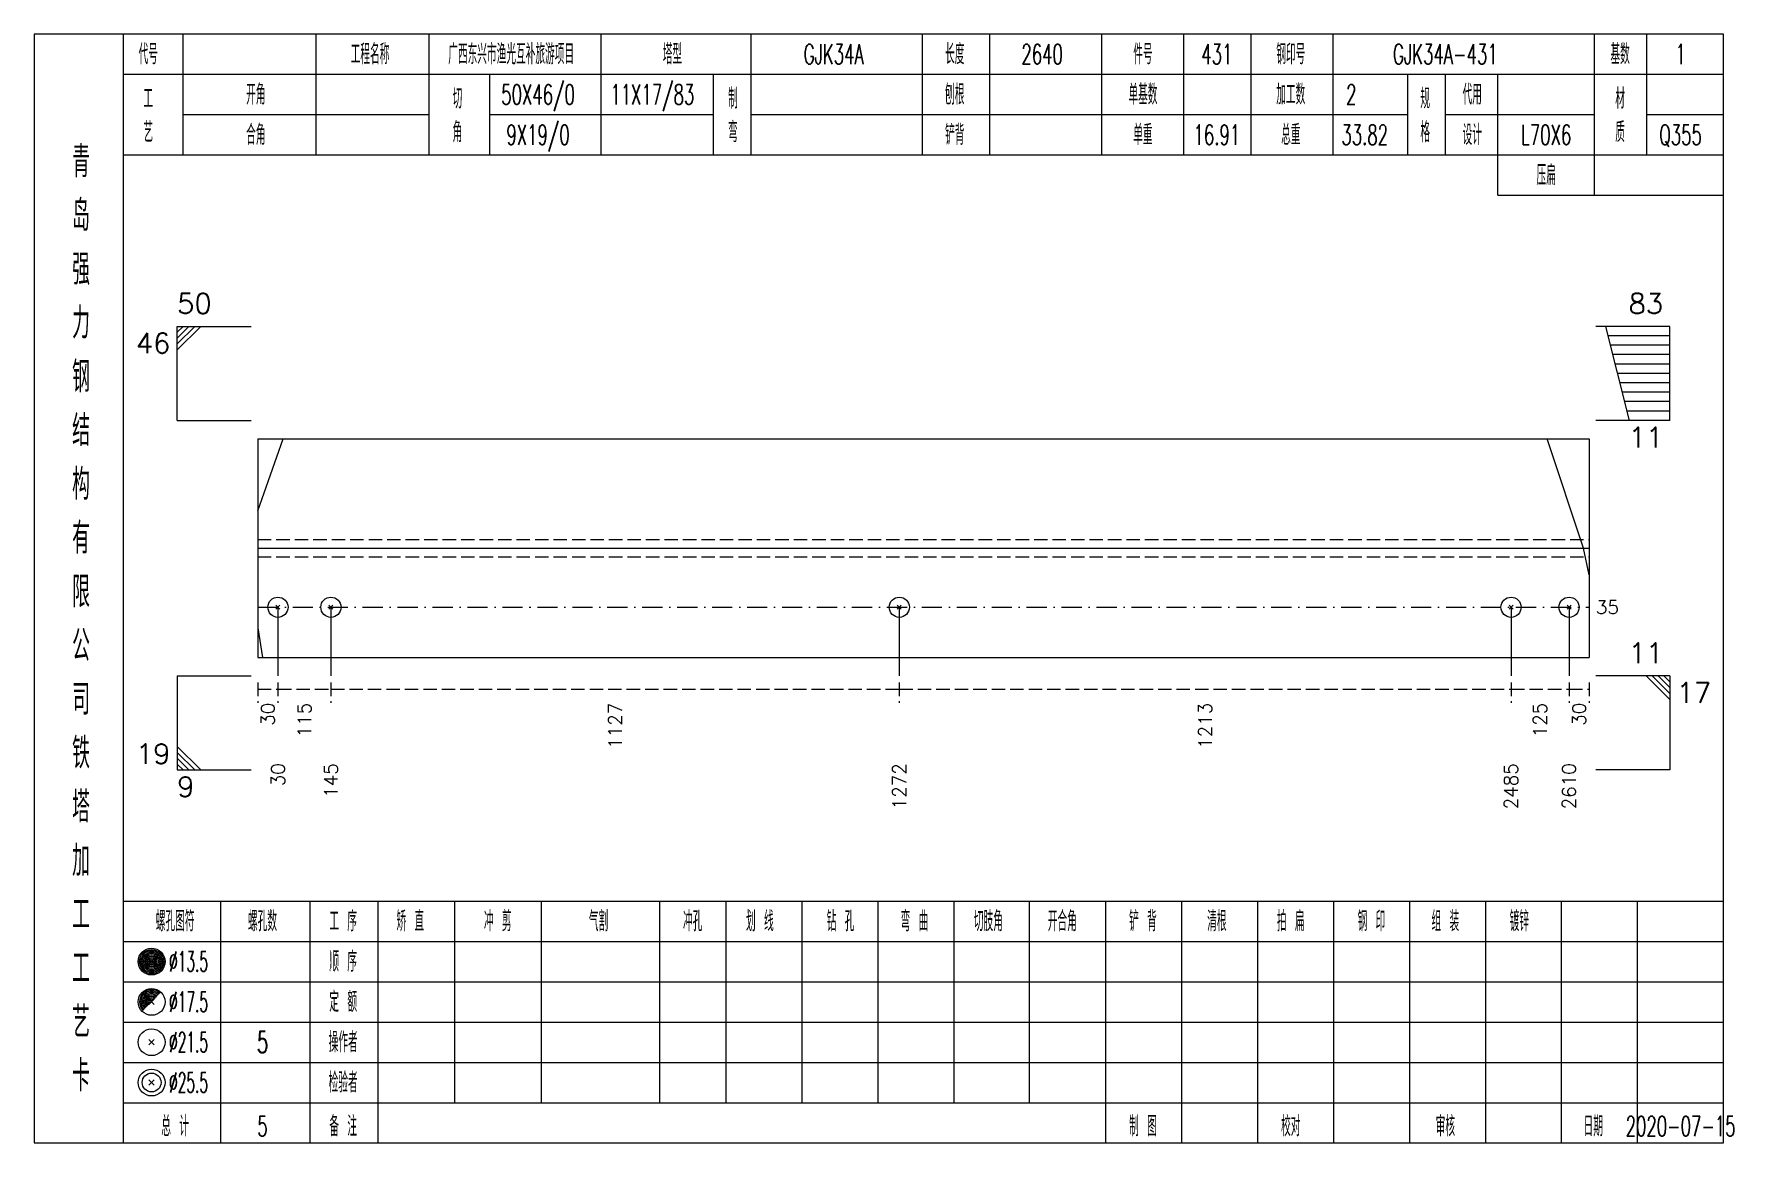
# Model space of a CAD drawing. Extents: x 0 to 2606, y -377 to 6479.
# Drawn here: x 2091.2 to 2344.1, y 4900 to 5065 of the extents above; entities that cross this region are included whole.
import ezdxf
from ezdxf.enums import TextEntityAlignment as Align

# ---------------------------------------------------------------- set-up
doc = ezdxf.new("R2010")
doc.units = 0
doc.header["$MEASUREMENT"] = 0
doc.linetypes.add('一点画线', pattern=[5.2, 3, -1, 0.2, -1])
doc.linetypes.add('虚线', pattern=[2.75, 2, -0.75])
doc.layers.get('0').update_dxf_attribs({"linetype": 'CONTINUOUS', "lineweight": 25})
doc.layers.add('1', color=7, linetype='CONTINUOUS', lineweight=25)
doc.layers.add('4', color=7, linetype='CONTINUOUS', lineweight=25)
doc.styles.get("Standard").update_dxf_attribs({"font": 'simplex.shx', "width": 0.7, "height": 3, "bigfont": 'gbhzfs.shx'})

msp = doc.modelspace()

# ---------------------------------------------------------------- texts
at = {"color": 7, "linetype": 'Continuous', "lineweight": 13}
msp.add_text('50', height=3, dxfattribs=at).set_placement((2112.5, 5022.5), align=Align.BOTTOM_LEFT)
for s, p in [('83', (2333.6, 5022.5)), ('11', (2333.6, 4970.5)), ('19', (2111.5, 4955.5))]:
    msp.add_text(s, height=3, dxfattribs=at).set_placement(p, align=Align.BOTTOM_RIGHT)
for s, p in [('46', (2111.5, 5020.5)), ('11', (2333.6, 5006.5))]:
    msp.add_text(s, height=3, dxfattribs=at).set_placement(p, align=Align.TOP_RIGHT)
msp.add_text('35', height=2, dxfattribs=at).set_placement((2323.6, 4979.71), align=Align.MIDDLE_LEFT)
for s, p in [('17', (2335.6, 4968.5)), ('9', (2112.5, 4954.5))]:
    msp.add_text(s, height=3, dxfattribs=at).set_placement(p, align=Align.TOP_LEFT)
at = {"color": 8, "linetype": 'Continuous', "lineweight": 9}
for s, p in [('30', (2126, 4965.5)), ('115', (2131.44, 4965.5)), ('1127', (2177.66, 4965.5)), ('1213', (2265.46, 4965.5)), ('125', (2315.28, 4965.5)), ('30', (2321.1, 4965.5))]:
    msp.add_text(s, height=2, rotation=90, dxfattribs=at).set_placement(p, align=Align.MIDDLE_RIGHT)
at = {"layer": '1', "color": 7, "linetype": 'Continuous', "lineweight": 13}
for s, p in [('30', (2127.5, 4956.5)), ('145', (2135.38, 4956.5)), ('1272', (2219.95, 4956.5)), ('2485', (2310.97, 4956.5)), ('2610', (2319.6, 4956.5))]:
    msp.add_text(s, height=2, rotation=90, dxfattribs=at).set_placement(p, align=Align.MIDDLE_RIGHT)
at = {"layer": '4', "color": 1, "linetype": 'Continuous', "lineweight": 13}
for s, height, width, p in [('代号', 3, 0.6, (2108.2, 5062)), ('工程名称', 3, 0.6, (2141.2, 5062)), ('广西东兴市渔光互补旅游项目', 3, 0.6, (2162.2, 5062)), ('塔型', 3, 0.6, (2186.2, 5062)), ('GJK34A', 3, 0.6, (2210.2, 5062)), ('长度', 3, 0.6, (2228.2, 5062)), ('2640', 3, 0.6, (2241.2, 5062)), ('件号', 3, 0.6, (2256.2, 5062)), ('431', 3, 0.6, (2267.2, 5062)), ('钢印号', 3, 0.6, (2278.2, 5062)), ('GJK34A-431', 3, 0.6, (2301.2, 5062)), ('基数', 3, 0.6, (2327.2, 5062)), ('1', 3, 0.6, (2336.2, 5062)), ('工', 3, 0.6, (2108.2, 5055.4)), ('开角', 3, 0.6, (2124.2, 5056)), ('切', 3, 0.6, (2154.2, 5055.4)), ('50X46/0', 3, 0.6, (2166.2, 5056)), ('11X17/83', 3, 0.6, (2183.2, 5056)), ('制', 3, 0.6, (2195.2, 5055.4)), ('刨根', 3, 0.6, (2228.2, 5056)), ('单基数', 3, 0.6, (2256.2, 5056)), ('加工数', 3, 0.6, (2278.2, 5056)), ('2', 3, 0.6, (2287.2, 5056)), ('规', 3, 0.6, (2298.2, 5055.4)), ('代用', 3, 0.6, (2305.2, 5056)), ('材', 3, 0.6, (2327.2, 5055.4)), ('艺', 3, 0.6, (2108.2, 5050.4)), ('合角', 3, 0.6, (2124.2, 5050)), ('角', 3, 0.6, (2154.2, 5050.4)), ('9X19/0', 3, 0.6, (2166.2, 5050)), ('弯', 3, 0.6, (2195.2, 5050.4)), ('铲背', 3, 0.6, (2228.2, 5050)), ('单重', 3, 0.6, (2256.2, 5050)), ('16.91', 3, 0.6, (2267.2, 5050)), ('总重', 3, 0.6, (2278.2, 5050)), ('33.82', 3, 0.6, (2289.2, 5050)), ('格', 3, 0.6, (2298.2, 5050.4)), ('设计', 3, 0.6, (2305.2, 5050)), ('L70X6', 3, 0.6, (2316.2, 5050)), ('质', 3, 0.6, (2327.2, 5050.4)), ('Q355', 3, 0.6, (2336.2, 5050)), ('青', 4.6, 0.8, (2098.2, 5046)), ('压扁', 3, 0.6, (2316.2, 5044)), ('岛', 4.6, 0.8, (2098.2, 5038)), ('强', 4.6, 0.8, (2098.2, 5030)), ('力', 4.6, 0.8, (2098.2, 5022)), ('钢', 4.6, 0.8, (2098.2, 5014)), ('结', 4.6, 0.8, (2098.2, 5006)), ('构', 4.6, 0.8, (2098.2, 4998)), ('有', 4.6, 0.8, (2098.2, 4990)), ('限', 4.6, 0.8, (2098.2, 4982)), ('公', 4.6, 0.8, (2098.2, 4974)), ('司', 4.6, 0.8, (2098.2, 4966)), ('铁', 4.6, 0.8, (2098.2, 4958)), ('塔', 4.6, 0.8, (2098.2, 4950)), ('加', 4.6, 0.8, (2098.2, 4942)), ('工', 4.6, 0.8, (2098.2, 4934)), ('螺孔图符', 3, 0.6, (2112.2, 4933)), ('螺孔数', 3, 0.6, (2125.2, 4933)), ('工 序', 3, 0.6, (2137.2, 4933)), ('矫 直', 3, 0.6, (2147.2, 4933)), ('冲 剪', 3, 0.6, (2160.2, 4933)), ('气割', 3, 0.6, (2175.2, 4933)), ('冲孔', 3, 0.6, (2189.2, 4933)), ('划 线', 3, 0.6, (2199.2, 4933)), ('钻 孔', 3, 0.6, (2211.2, 4933)), ('弯 曲', 3, 0.6, (2222.2, 4933)), ('切肢角', 3, 0.6, (2233.2, 4933)), ('开合角', 3, 0.6, (2244.2, 4933)), ('铲 背', 3, 0.6, (2256.2, 4933)), ('清根', 3, 0.6, (2267.2, 4933)), ('拍 扁', 3, 0.6, (2278.2, 4933)), ('钢 印', 3, 0.6, (2290.2, 4933)), ('组 装', 3, 0.6, (2301.2, 4933)), ('镀锌', 3, 0.6, (2312.2, 4933)), ('工', 4.6, 0.8, (2098.2, 4926)), ('%%C13.5', 3, 0.5, (2114.2, 4927)), ('顺 序', 3, 0.6, (2137.2, 4927)), ('%%C17.5', 3, 0.5, (2114.2, 4921)), ('定 额', 3, 0.6, (2137.2, 4921)), ('艺', 4.6, 0.8, (2098.2, 4918)), ('%%C21.5', 3, 0.5, (2114.2, 4915)), ('5', 3.2, 0.6, (2125.2, 4915)), ('操作者', 3, 0.6, (2137.2, 4915)), ('卡', 4.6, 0.8, (2098.2, 4910)), ('%%C25.5', 3, 0.5, (2114.2, 4909)), ('检验者', 3, 0.6, (2137.2, 4909)), ('总 计', 3, 0.6, (2112.2, 4902.5)), ('5', 3, 0.6, (2125.2, 4902.5)), ('备 注', 3, 0.6, (2137.2, 4902.5)), ('制 图', 3, 0.6, (2256.2, 4902.5)), ('校对', 3, 0.6, (2278.2, 4902.5)), ('审核', 3, 0.6, (2301.2, 4902.5)), ('日期', 3, 0.6, (2323.2, 4902.5)), ('2020-07-15', 3, 0.6, (2336.2, 4902.5))]:
    msp.add_text(s, height=height, dxfattribs=dict(at, width=width)).set_placement(p, align=Align.MIDDLE_CENTER)

# ---------------------------------------------------------------- linework, layer by layer
at = {"color": 7, "linetype": 'Continuous', "lineweight": 13}
for p, q in [((2112.5, 5021.5), (2123.5, 5021.5)), ((2112.5, 5007.5), (2112.5, 5021.5)), ((2113.38, 5021.5), (2112.5, 5020.62)), ((2114.25, 5021.5), (2112.5, 5019.75)), ((2115.12, 5021.5), (2112.5, 5018.88)), ((2116, 5021.5), (2112.5, 5018)), ((2334.6, 5021.5), (2323.6, 5021.5)), ((2328.6, 5007.5), (2325.1, 5021.5)), ((2334.6, 5007.5), (2334.6, 5021.5)), ((2334.6, 5020.1), (2325.45, 5020.1)), ((2334.6, 5018.7), (2325.8, 5018.7)), ((2334.6, 5017.3), (2326.15, 5017.3)), ((2334.6, 5015.9), (2326.5, 5015.9)), ((2334.6, 5014.5), (2326.85, 5014.5)), ((2334.6, 5013.1), (2327.2, 5013.1)), ((2334.6, 5011.7), (2327.55, 5011.7)), ((2334.6, 5010.3), (2327.9, 5010.3)), ((2334.6, 5008.9), (2328.25, 5008.9)), ((2112.5, 5007.5), (2123.5, 5007.5)), ((2334.6, 5007.5), (2323.6, 5007.5)), ((2124.5, 4994.08), (2128.25, 5004.79)), ((2321.77, 4988.5), (2316.37, 5004.79)), ((2322.6, 4984.54), (2321.77, 4988.5)), ((2127.5, 4979.71), (2127.5, 4969.5)), ((2135.38, 4979.71), (2135.38, 4969.5)), ((2219.95, 4979.71), (2219.95, 4969.5)), ((2310.97, 4979.71), (2310.97, 4969.5)), ((2319.6, 4979.71), (2319.6, 4969.5)), ((2124.5, 4976.63), (2125.18, 4972.21)), ((2112.5, 4969.5), (2123.5, 4969.5)), ((2112.5, 4969.5), (2112.5, 4955.5)), ((2334.6, 4969.5), (2323.6, 4969.5)), ((2331.1, 4969.5), (2334.6, 4966)), ((2331.98, 4969.5), (2334.6, 4966.88)), ((2332.85, 4969.5), (2334.6, 4967.75)), ((2333.73, 4969.5), (2334.6, 4968.62)), ((2334.6, 4969.5), (2334.6, 4955.5)), ((2116, 4955.5), (2112.5, 4959)), ((2115.12, 4955.5), (2112.5, 4958.12)), ((2114.25, 4955.5), (2112.5, 4957.25)), ((2113.38, 4955.5), (2112.5, 4956.38)), ((2112.5, 4955.5), (2123.5, 4955.5)), ((2334.6, 4955.5), (2323.6, 4955.5))]:
    msp.add_line(p, q, dxfattribs=at)
at = {"color": 7, "linetype": 'Continuous', "lineweight": 18}
for p, q in [((2124.5, 5004.79), (2124.5, 4972.21)), ((2124.5, 5004.79), (2322.6, 5004.79)), ((2322.6, 5004.79), (2322.6, 4972.21)), ((2124.5, 4988.5), (2322.6, 4988.5))]:
    msp.add_line(p, q, dxfattribs=at)
at = {"color": 1, "linetype": '虚线', "lineweight": 18}
for p, q in [((2124.5, 4989.79), (2322.6, 4989.79)), ((2124.5, 4987.21), (2322.6, 4987.21))]:
    msp.add_line(p, q, dxfattribs=at)
at = {"color": 3, "linetype": '一点画线', "lineweight": 13}
msp.add_line((2124.5, 4979.71), (2322.6, 4979.71), dxfattribs=at)
at = {"color": 8, "linetype": '虚线', "lineweight": 9}
for p, q in [((2124.5, 4968.5), (2124.5, 4965.5)), ((2127.5, 4968.5), (2127.5, 4965.5)), ((2127.5, 4968.5), (2127.5, 4965.5)), ((2135.38, 4968.5), (2135.38, 4965.5)), ((2135.38, 4968.5), (2135.38, 4965.5)), ((2219.95, 4968.5), (2219.95, 4965.5)), ((2219.95, 4968.5), (2219.95, 4965.5)), ((2310.97, 4968.5), (2310.97, 4965.5)), ((2310.97, 4968.5), (2310.97, 4965.5)), ((2319.6, 4968.5), (2319.6, 4965.5)), ((2319.6, 4968.5), (2319.6, 4965.5)), ((2322.6, 4968.5), (2322.6, 4965.5)), ((2124.5, 4967.5), (2127.5, 4967.5)), ((2127.5, 4967.5), (2135.38, 4967.5)), ((2135.38, 4967.5), (2219.95, 4967.5)), ((2219.95, 4967.5), (2310.97, 4967.5)), ((2310.97, 4967.5), (2319.6, 4967.5)), ((2319.6, 4967.5), (2322.6, 4967.5))]:
    msp.add_line(p, q, dxfattribs=at)
at = {"layer": '1', "color": 7, "linetype": 'Continuous', "lineweight": 13}
for p, q in [((2127.2, 4979.41), (2127.8, 4980.01)), ((2127.8, 4979.41), (2127.2, 4980.01)), ((2135.08, 4979.41), (2135.68, 4980.01)), ((2135.68, 4979.41), (2135.08, 4980.01)), ((2219.65, 4979.41), (2220.25, 4980.01)), ((2220.25, 4979.41), (2219.65, 4980.01)), ((2310.67, 4979.41), (2311.27, 4980.01)), ((2311.27, 4979.41), (2310.67, 4980.01)), ((2319.3, 4979.41), (2319.9, 4980.01)), ((2319.9, 4979.41), (2319.3, 4980.01))]:
    msp.add_line(p, q, dxfattribs=at)
at = {"layer": '1', "color": 7, "linetype": 'Continuous', "lineweight": 18}
msp.add_line((2124.5, 4972.21), (2322.6, 4972.21), dxfattribs=at)
at = {"layer": '1', "color": 7, "linetype": 'Continuous', "lineweight": 13}
for centre in [(2127.5, 4979.71), (2135.38, 4979.71), (2219.95, 4979.71), (2310.97, 4979.71), (2319.6, 4979.71)]:
    msp.add_circle(centre, 1.5, dxfattribs=at)
at = {"layer": '4', "color": 1, "linetype": 'Continuous', "lineweight": 18}
for p, q in [((2104.5, 4900), (2104.5, 5065)), ((2113.4, 5047), (2113.4, 5065)), ((2133.2, 5047), (2133.2, 5065)), ((2150, 5047), (2150, 5065)), ((2175.6, 5047), (2175.6, 5065)), ((2197.9, 5047), (2197.9, 5065)), ((2223.4, 5047), (2223.4, 5065)), ((2233.4, 5047), (2233.4, 5065)), ((2250.1, 5047), (2250.1, 5065)), ((2262.3, 5047), (2262.3, 5065)), ((2272.3, 5047), (2272.3, 5065)), ((2284.5, 5047), (2284.5, 5065)), ((2323.4, 5041), (2323.4, 5065)), ((2331.2, 5047), (2331.2, 5065)), ((2104.5, 5059), (2342.6, 5059)), ((2159, 5047), (2159, 5059)), ((2192.3, 5047), (2192.3, 5059)), ((2295.6, 5047), (2295.6, 5059)), ((2301.2, 5047), (2301.2, 5059)), ((2309, 5041), (2309, 5059)), ((2113.4, 5053), (2150, 5053)), ((2159, 5053), (2192.3, 5053)), ((2197.9, 5053), (2295.6, 5053)), ((2301.2, 5053), (2323.4, 5053)), ((2331.2, 5053), (2342.6, 5053)), ((2104.5, 5047), (2342.6, 5047)), ((2309, 5041), (2342.6, 5041)), ((2104.5, 4936), (2342.6, 4936)), ((2119, 4900), (2119, 4936)), ((2132.3, 4900), (2132.3, 4936)), ((2142.4, 4900), (2142.4, 4936)), ((2153.8, 4906), (2153.8, 4936)), ((2166.7, 4906), (2166.7, 4936)), ((2184.3, 4906), (2184.3, 4936)), ((2194.2, 4906), (2194.2, 4936)), ((2205.5, 4906), (2205.5, 4936)), ((2216.8, 4906), (2216.8, 4936)), ((2228.1, 4906), (2228.1, 4936)), ((2239.3, 4906), (2239.3, 4936)), ((2250.7, 4906), (2250.7, 4936)), ((2262, 4906), (2262, 4936)), ((2273.3, 4906), (2273.3, 4936)), ((2284.6, 4906), (2284.6, 4936)), ((2295.9, 4906), (2295.9, 4936)), ((2307.2, 4906), (2307.2, 4936)), ((2318.5, 4906), (2318.5, 4936)), ((2329.8, 4906), (2329.8, 4936)), ((2104.5, 4930), (2342.6, 4930)), ((2104.5, 4924), (2342.6, 4924)), ((2104.5, 4918), (2342.6, 4918)), ((2104.5, 4912), (2342.6, 4912)), ((2104.5, 4906), (2342.6, 4906)), ((2250.7, 4900), (2250.7, 4906)), ((2262, 4900), (2262, 4906)), ((2273.3, 4900), (2273.3, 4906)), ((2284.6, 4900), (2284.6, 4906)), ((2295.9, 4900), (2295.9, 4906)), ((2307.2, 4900), (2307.2, 4906)), ((2318.5, 4900), (2318.5, 4906)), ((2329.8, 4900), (2329.8, 4906))]:
    msp.add_line(p, q, dxfattribs=at)
at = {"layer": '4', "color": 7, "linetype": 'Continuous', "lineweight": 13}
for p, q in [((2108.5, 4926.8), (2108.9, 4927.2)), ((2108.9, 4926.8), (2108.5, 4927.2)), ((2108.3, 4914.6), (2109.1, 4915.4)), ((2109.1, 4914.6), (2108.3, 4915.4)), ((2108.3, 4908.6), (2109.1, 4909.4)), ((2109.1, 4908.6), (2108.3, 4909.4))]:
    msp.add_line(p, q, dxfattribs=at)
at = {"layer": '4', "color": 7, "linetype": 'Continuous', "lineweight": 0}
for p, q in [((2108.3, 4920.6), (2109.1, 4921.4)), ((2108.3, 4921.4), (2109.1, 4920.6))]:
    msp.add_line(p, q, dxfattribs=at)
at = {"layer": '4', "color": 1, "linetype": 'Continuous', "lineweight": 18}
msp.add_lwpolyline([(2091.2, 5065), (2091.2, 4900), (2342.6, 4900), (2342.6, 5065)], close=True, dxfattribs=at)
at = {"layer": '4', "color": 7, "linetype": 'Continuous', "lineweight": 13}
for centre, radius in [((2108.7, 4927), 2), ((2108.7, 4927), 1.8), ((2108.7, 4927), 1.6), ((2108.7, 4927), 1.4), ((2108.7, 4927), 1.2), ((2108.7, 4927), 1), ((2108.7, 4927), 0.8), ((2108.7, 4927), 0.6), ((2108.7, 4927), 0.4), ((2108.7, 4927), 0.2), ((2108.7, 4921), 2), ((2108.7, 4915), 2), ((2108.7, 4909), 2), ((2108.7, 4909), 1.4)]:
    msp.add_circle(centre, radius, dxfattribs=at)
for radius in [1.8, 1.6, 1.4, 1.2, 1, 0.8, 0.6, 0.4, 0.2]:
    msp.add_arc((2108.7, 4921), radius, 45, 225, dxfattribs=at)

msp.set_redraw_order([(e.dxf.handle, doc.entitydb.next_handle()) for e in msp.query("TEXT MTEXT ATTDEF DIMENSION ARC_DIMENSION")])  # texts and dimensions are drawn at this point

doc.saveas('drawing.dxf')
